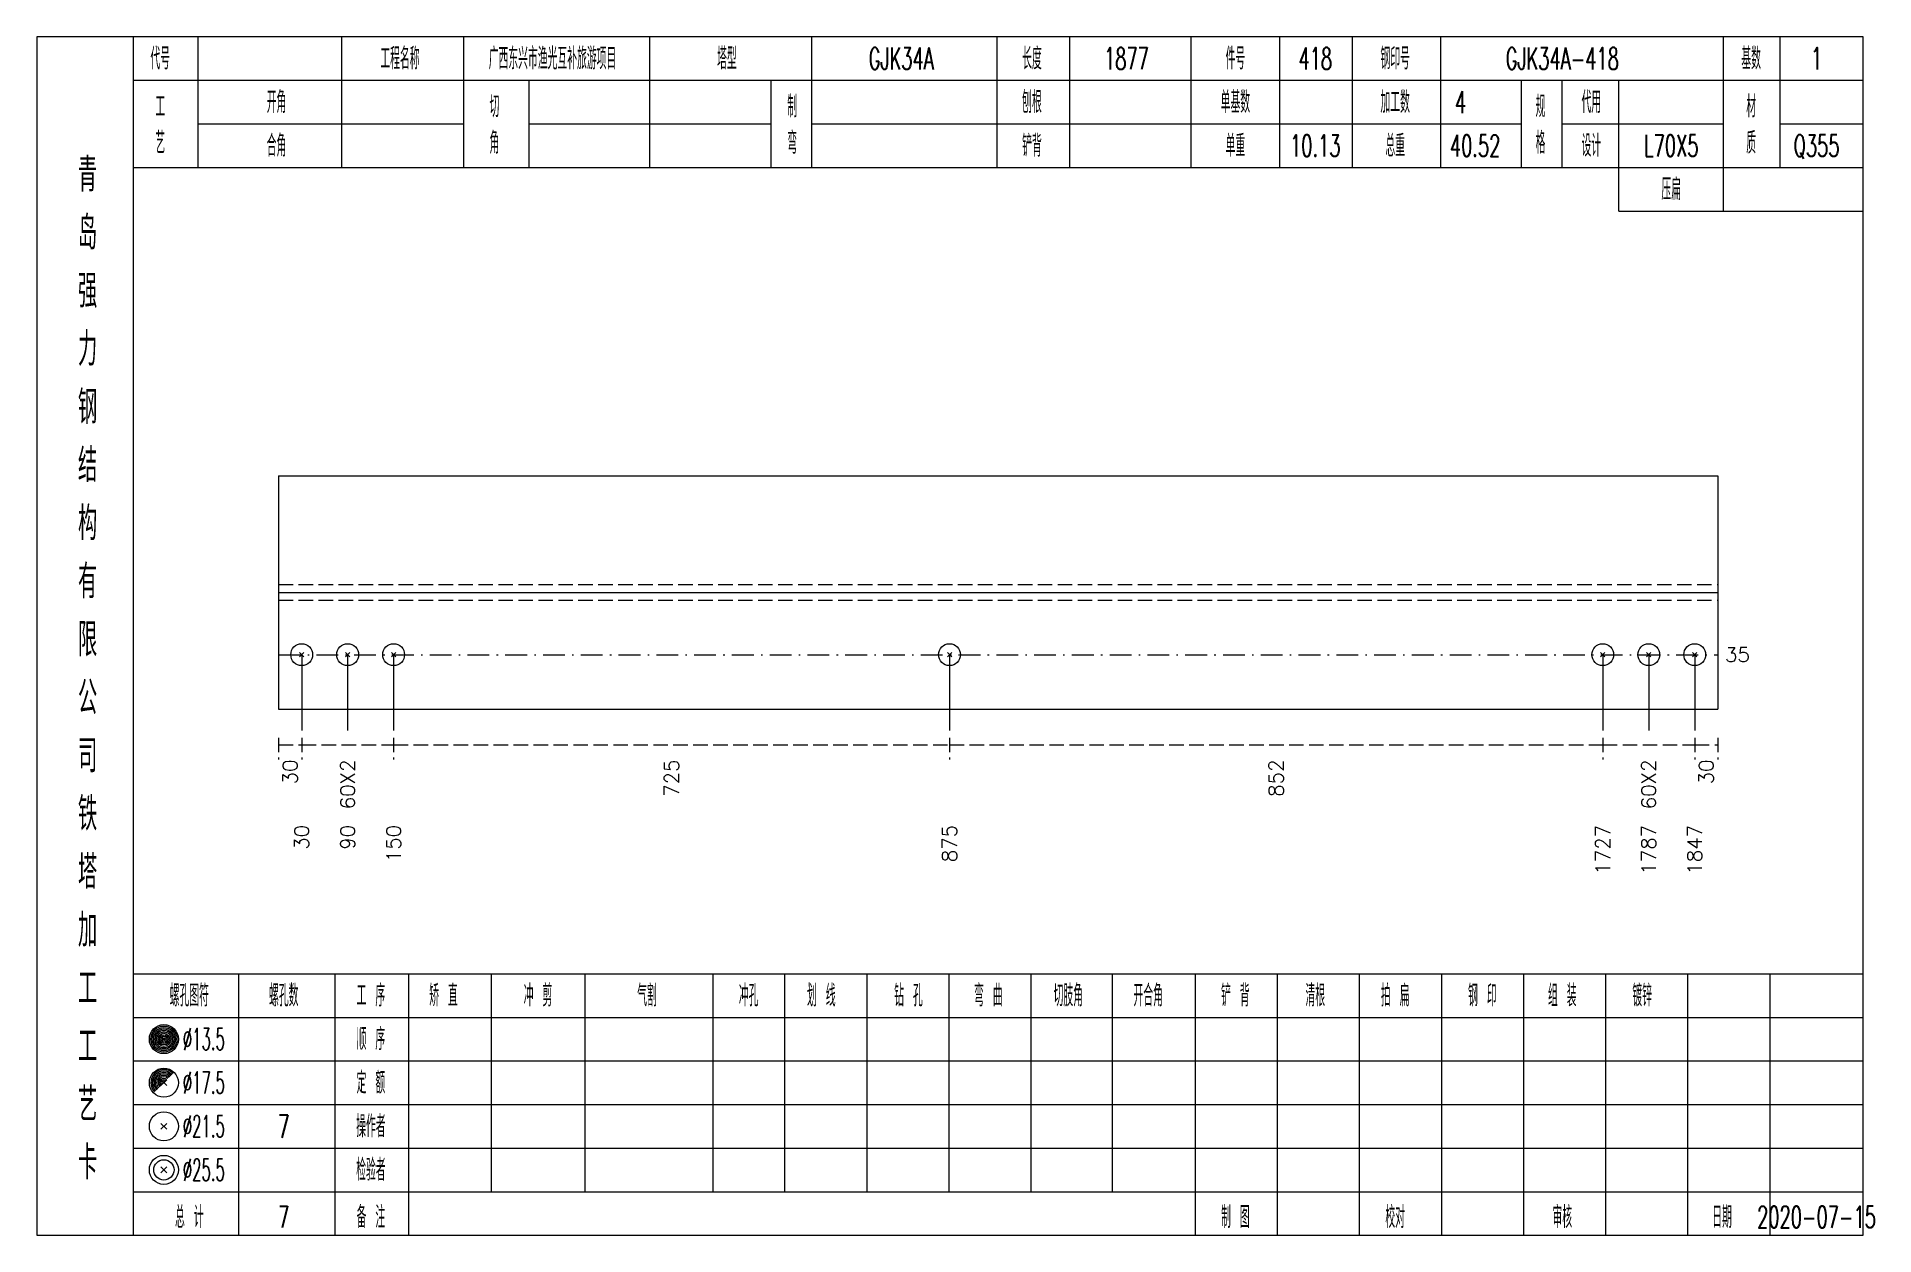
# Model space of a CAD drawing. Extents: x 0 to 2606, y -377 to 6479.
# Drawn here: x 1045.6 to 1298.5, y 4900 to 5065 of the extents above; entities that cross this region are included whole.
import ezdxf
from ezdxf.enums import TextEntityAlignment as Align

# ---------------------------------------------------------------- set-up
doc = ezdxf.new("R2010")
doc.units = 0
doc.header["$MEASUREMENT"] = 0
doc.linetypes.add('一点画线', pattern=[5.2, 3, -1, 0.2, -1])
doc.linetypes.add('虚线', pattern=[2.75, 2, -0.75])
doc.layers.get('0').update_dxf_attribs({"linetype": 'CONTINUOUS', "lineweight": 25})
doc.layers.add('1', color=7, linetype='CONTINUOUS', lineweight=25)
doc.layers.add('4', color=7, linetype='CONTINUOUS', lineweight=25)
doc.styles.get("Standard").update_dxf_attribs({"font": 'simplex.shx', "width": 0.7, "height": 3, "bigfont": 'gbhzfs.shx'})

msp = doc.modelspace()

# ---------------------------------------------------------------- texts
at = {"color": 7, "linetype": 'Continuous', "lineweight": 13}
msp.add_text('35', height=2, dxfattribs=at).set_placement((1278, 4979.93), align=Align.MIDDLE_LEFT)
at = {"color": 8, "linetype": 'Continuous', "lineweight": 9}
for s, p in [('30', (1080.48, 4965.5)), ('60X2', (1088.4, 4965.5)), ('725', (1132.99, 4965.5)), ('852', (1216.21, 4965.5)), ('60X2', (1267.5, 4965.5)), ('30', (1275.42, 4965.5))]:
    msp.add_text(s, height=2, rotation=90, dxfattribs=at).set_placement(p, align=Align.MIDDLE_RIGHT)
at = {"layer": '1', "color": 7, "linetype": 'Continuous', "lineweight": 13}
for s, p in [('30', (1082.07, 4956.5)), ('90', (1088.4, 4956.5)), ('150', (1094.73, 4956.5)), ('875', (1171.25, 4956.5)), ('1727', (1261.17, 4956.5)), ('1787', (1267.5, 4956.5)), ('1847', (1273.83, 4956.5))]:
    msp.add_text(s, height=2, rotation=90, dxfattribs=at).set_placement(p, align=Align.MIDDLE_RIGHT)
at = {"layer": '4', "color": 1, "linetype": 'Continuous', "lineweight": 13}
for s, height, width, p in [('代号', 3, 0.6, (1062.6, 5062)), ('工程名称', 3, 0.6, (1095.6, 5062)), ('广西东兴市渔光互补旅游项目', 3, 0.6, (1116.6, 5062)), ('塔型', 3, 0.6, (1140.6, 5062)), ('GJK34A', 3, 0.6, (1164.6, 5062)), ('长度', 3, 0.6, (1182.6, 5062)), ('1877', 3, 0.6, (1195.6, 5062)), ('件号', 3, 0.6, (1210.6, 5062)), ('418', 3, 0.6, (1221.6, 5062)), ('钢印号', 3, 0.6, (1232.6, 5062)), ('GJK34A-418', 3, 0.6, (1255.6, 5062)), ('基数', 3, 0.6, (1281.6, 5062)), ('1', 3, 0.6, (1290.6, 5062)), ('工', 3, 0.6, (1062.6, 5055.4)), ('开角', 3, 0.6, (1078.6, 5056)), ('切', 3, 0.6, (1108.6, 5055.4)), ('制', 3, 0.6, (1149.6, 5055.4)), ('刨根', 3, 0.6, (1182.6, 5056)), ('单基数', 3, 0.6, (1210.6, 5056)), ('加工数', 3, 0.6, (1232.6, 5056)), ('4', 3, 0.6, (1241.6, 5056)), ('规', 3, 0.6, (1252.6, 5055.4)), ('代用', 3, 0.6, (1259.6, 5056)), ('材', 3, 0.6, (1281.6, 5055.4)), ('艺', 3, 0.6, (1062.6, 5050.4)), ('合角', 3, 0.6, (1078.6, 5050)), ('角', 3, 0.6, (1108.6, 5050.4)), ('弯', 3, 0.6, (1149.6, 5050.4)), ('铲背', 3, 0.6, (1182.6, 5050)), ('单重', 3, 0.6, (1210.6, 5050)), ('10.13', 3, 0.6, (1221.6, 5050)), ('总重', 3, 0.6, (1232.6, 5050)), ('40.52', 3, 0.6, (1243.6, 5050)), ('格', 3, 0.6, (1252.6, 5050.4)), ('设计', 3, 0.6, (1259.6, 5050)), ('L70X5', 3, 0.6, (1270.6, 5050)), ('质', 3, 0.6, (1281.6, 5050.4)), ('Q355', 3, 0.6, (1290.6, 5050)), ('青', 4.6, 0.8, (1052.6, 5046)), ('压扁', 3, 0.6, (1270.6, 5044)), ('岛', 4.6, 0.8, (1052.6, 5038)), ('强', 4.6, 0.8, (1052.6, 5030)), ('力', 4.6, 0.8, (1052.6, 5022)), ('钢', 4.6, 0.8, (1052.6, 5014)), ('结', 4.6, 0.8, (1052.6, 5006)), ('构', 4.6, 0.8, (1052.6, 4998)), ('有', 4.6, 0.8, (1052.6, 4990)), ('限', 4.6, 0.8, (1052.6, 4982)), ('公', 4.6, 0.8, (1052.6, 4974)), ('司', 4.6, 0.8, (1052.6, 4966)), ('铁', 4.6, 0.8, (1052.6, 4958)), ('塔', 4.6, 0.8, (1052.6, 4950)), ('加', 4.6, 0.8, (1052.6, 4942)), ('工', 4.6, 0.8, (1052.6, 4934)), ('螺孔图符', 3, 0.6, (1066.6, 4933)), ('螺孔数', 3, 0.6, (1079.6, 4933)), ('工 序', 3, 0.6, (1091.6, 4933)), ('矫 直', 3, 0.6, (1101.6, 4933)), ('冲 剪', 3, 0.6, (1114.6, 4933)), ('气割', 3, 0.6, (1129.6, 4933)), ('冲孔', 3, 0.6, (1143.6, 4933)), ('划 线', 3, 0.6, (1153.6, 4933)), ('钻 孔', 3, 0.6, (1165.6, 4933)), ('弯 曲', 3, 0.6, (1176.6, 4933)), ('切肢角', 3, 0.6, (1187.6, 4933)), ('开合角', 3, 0.6, (1198.6, 4933)), ('铲 背', 3, 0.6, (1210.6, 4933)), ('清根', 3, 0.6, (1221.6, 4933)), ('拍 扁', 3, 0.6, (1232.6, 4933)), ('钢 印', 3, 0.6, (1244.6, 4933)), ('组 装', 3, 0.6, (1255.6, 4933)), ('镀锌', 3, 0.6, (1266.6, 4933)), ('工', 4.6, 0.8, (1052.6, 4926)), ('%%C13.5', 3, 0.5, (1068.6, 4927)), ('顺 序', 3, 0.6, (1091.6, 4927)), ('%%C17.5', 3, 0.5, (1068.6, 4921)), ('定 额', 3, 0.6, (1091.6, 4921)), ('艺', 4.6, 0.8, (1052.6, 4918)), ('%%C21.5', 3, 0.5, (1068.6, 4915)), ('7', 3.2, 0.6, (1079.6, 4915)), ('操作者', 3, 0.6, (1091.6, 4915)), ('卡', 4.6, 0.8, (1052.6, 4910)), ('%%C25.5', 3, 0.5, (1068.6, 4909)), ('检验者', 3, 0.6, (1091.6, 4909)), ('总 计', 3, 0.6, (1066.6, 4902.5)), ('7', 3, 0.6, (1079.6, 4902.5)), ('备 注', 3, 0.6, (1091.6, 4902.5)), ('制 图', 3, 0.6, (1210.6, 4902.5)), ('校对', 3, 0.6, (1232.6, 4902.5)), ('审核', 3, 0.6, (1255.6, 4902.5)), ('日期', 3, 0.6, (1277.6, 4902.5)), ('2020-07-15', 3, 0.6, (1290.6, 4902.5))]:
    msp.add_text(s, height=height, dxfattribs=dict(at, width=width)).set_placement(p, align=Align.MIDDLE_CENTER)

# ---------------------------------------------------------------- linework, layer by layer
at = {"color": 7, "linetype": 'Continuous', "lineweight": 18}
for p, q in [((1078.9, 5004.57), (1078.9, 4972.43)), ((1078.9, 5004.57), (1277, 5004.57)), ((1277, 5004.57), (1277, 4972.43)), ((1078.9, 4988.5), (1277, 4988.5))]:
    msp.add_line(p, q, dxfattribs=at)
at = {"color": 1, "linetype": '虚线', "lineweight": 18}
for p, q in [((1078.9, 4989.57), (1277, 4989.57)), ((1078.9, 4987.43), (1277, 4987.43))]:
    msp.add_line(p, q, dxfattribs=at)
at = {"color": 3, "linetype": '一点画线', "lineweight": 13}
msp.add_line((1078.9, 4979.93), (1277, 4979.93), dxfattribs=at)
at = {"color": 7, "linetype": 'Continuous', "lineweight": 13}
for p, q in [((1082.07, 4979.93), (1082.07, 4969.5)), ((1088.4, 4979.93), (1088.4, 4969.5)), ((1094.73, 4979.93), (1094.73, 4969.5)), ((1171.25, 4979.93), (1171.25, 4969.5)), ((1261.17, 4979.93), (1261.17, 4969.5)), ((1267.5, 4979.93), (1267.5, 4969.5)), ((1273.83, 4979.93), (1273.83, 4969.5))]:
    msp.add_line(p, q, dxfattribs=at)
at = {"color": 8, "linetype": '虚线', "lineweight": 9}
for p, q in [((1078.9, 4968.5), (1078.9, 4965.5)), ((1082.07, 4968.5), (1082.07, 4965.5)), ((1082.07, 4968.5), (1082.07, 4965.5)), ((1094.73, 4968.5), (1094.73, 4965.5)), ((1094.73, 4968.5), (1094.73, 4965.5)), ((1171.25, 4968.5), (1171.25, 4965.5)), ((1171.25, 4968.5), (1171.25, 4965.5)), ((1261.17, 4968.5), (1261.17, 4965.5)), ((1261.17, 4968.5), (1261.17, 4965.5)), ((1273.83, 4968.5), (1273.83, 4965.5)), ((1273.83, 4968.5), (1273.83, 4965.5)), ((1277, 4968.5), (1277, 4965.5)), ((1078.9, 4967.5), (1082.07, 4967.5)), ((1082.07, 4967.5), (1094.73, 4967.5)), ((1094.73, 4967.5), (1171.25, 4967.5)), ((1171.25, 4967.5), (1261.17, 4967.5)), ((1261.17, 4967.5), (1273.83, 4967.5)), ((1273.83, 4967.5), (1277, 4967.5))]:
    msp.add_line(p, q, dxfattribs=at)
at = {"layer": '1', "color": 7, "linetype": 'Continuous', "lineweight": 13}
for p, q in [((1081.77, 4979.63), (1082.37, 4980.23)), ((1082.37, 4979.63), (1081.77, 4980.23)), ((1088.1, 4979.63), (1088.7, 4980.23)), ((1088.7, 4979.63), (1088.1, 4980.23)), ((1094.43, 4979.63), (1095.03, 4980.23)), ((1095.03, 4979.63), (1094.43, 4980.23)), ((1170.95, 4979.63), (1171.55, 4980.23)), ((1171.55, 4979.63), (1170.95, 4980.23)), ((1260.87, 4979.63), (1261.47, 4980.23)), ((1261.47, 4979.63), (1260.87, 4980.23)), ((1267.2, 4979.63), (1267.8, 4980.23)), ((1267.8, 4979.63), (1267.2, 4980.23)), ((1273.53, 4979.63), (1274.13, 4980.23)), ((1274.13, 4979.63), (1273.53, 4980.23))]:
    msp.add_line(p, q, dxfattribs=at)
at = {"layer": '1', "color": 7, "linetype": 'Continuous', "lineweight": 18}
msp.add_line((1078.9, 4972.43), (1277, 4972.43), dxfattribs=at)
at = {"layer": '1', "color": 7, "linetype": 'Continuous', "lineweight": 13}
for centre in [(1082.07, 4979.93), (1088.4, 4979.93), (1094.73, 4979.93), (1171.25, 4979.93), (1261.17, 4979.93), (1267.5, 4979.93), (1273.83, 4979.93)]:
    msp.add_circle(centre, 1.5, dxfattribs=at)
at = {"layer": '4', "color": 1, "linetype": 'Continuous', "lineweight": 18}
for p, q in [((1058.9, 4900), (1058.9, 5065)), ((1067.8, 5047), (1067.8, 5065)), ((1087.6, 5047), (1087.6, 5065)), ((1104.4, 5047), (1104.4, 5065)), ((1130, 5047), (1130, 5065)), ((1152.3, 5047), (1152.3, 5065)), ((1177.8, 5047), (1177.8, 5065)), ((1187.8, 5047), (1187.8, 5065)), ((1204.5, 5047), (1204.5, 5065)), ((1216.7, 5047), (1216.7, 5065)), ((1226.7, 5047), (1226.7, 5065)), ((1238.9, 5047), (1238.9, 5065)), ((1277.8, 5041), (1277.8, 5065)), ((1285.6, 5047), (1285.6, 5065)), ((1058.9, 5059), (1297, 5059)), ((1113.4, 5047), (1113.4, 5059)), ((1146.7, 5047), (1146.7, 5059)), ((1250, 5047), (1250, 5059)), ((1255.6, 5047), (1255.6, 5059)), ((1263.4, 5041), (1263.4, 5059)), ((1067.8, 5053), (1104.4, 5053)), ((1113.4, 5053), (1146.7, 5053)), ((1152.3, 5053), (1250, 5053)), ((1255.6, 5053), (1277.8, 5053)), ((1285.6, 5053), (1297, 5053)), ((1058.9, 5047), (1297, 5047)), ((1263.4, 5041), (1297, 5041)), ((1058.9, 4936), (1297, 4936)), ((1073.4, 4900), (1073.4, 4936)), ((1086.7, 4900), (1086.7, 4936)), ((1096.8, 4900), (1096.8, 4936)), ((1108.2, 4906), (1108.2, 4936)), ((1121.1, 4906), (1121.1, 4936)), ((1138.7, 4906), (1138.7, 4936)), ((1148.6, 4906), (1148.6, 4936)), ((1159.9, 4906), (1159.9, 4936)), ((1171.2, 4906), (1171.2, 4936)), ((1182.5, 4906), (1182.5, 4936)), ((1193.7, 4906), (1193.7, 4936)), ((1205.1, 4906), (1205.1, 4936)), ((1216.4, 4906), (1216.4, 4936)), ((1227.7, 4906), (1227.7, 4936)), ((1239, 4906), (1239, 4936)), ((1250.3, 4906), (1250.3, 4936)), ((1261.6, 4906), (1261.6, 4936)), ((1272.9, 4906), (1272.9, 4936)), ((1284.2, 4906), (1284.2, 4936)), ((1058.9, 4930), (1297, 4930)), ((1058.9, 4924), (1297, 4924)), ((1058.9, 4918), (1297, 4918)), ((1058.9, 4912), (1297, 4912)), ((1058.9, 4906), (1297, 4906)), ((1205.1, 4900), (1205.1, 4906)), ((1216.4, 4900), (1216.4, 4906)), ((1227.7, 4900), (1227.7, 4906)), ((1239, 4900), (1239, 4906)), ((1250.3, 4900), (1250.3, 4906)), ((1261.6, 4900), (1261.6, 4906)), ((1272.9, 4900), (1272.9, 4906)), ((1284.2, 4900), (1284.2, 4906))]:
    msp.add_line(p, q, dxfattribs=at)
at = {"layer": '4', "color": 7, "linetype": 'Continuous', "lineweight": 13}
for p, q in [((1062.9, 4926.8), (1063.3, 4927.2)), ((1063.3, 4926.8), (1062.9, 4927.2)), ((1062.7, 4914.6), (1063.5, 4915.4)), ((1063.5, 4914.6), (1062.7, 4915.4)), ((1062.7, 4908.6), (1063.5, 4909.4)), ((1063.5, 4908.6), (1062.7, 4909.4))]:
    msp.add_line(p, q, dxfattribs=at)
at = {"layer": '4', "color": 7, "linetype": 'Continuous', "lineweight": 0}
for p, q in [((1062.7, 4920.6), (1063.5, 4921.4)), ((1062.7, 4921.4), (1063.5, 4920.6))]:
    msp.add_line(p, q, dxfattribs=at)
at = {"layer": '4', "color": 1, "linetype": 'Continuous', "lineweight": 18}
msp.add_lwpolyline([(1045.6, 5065), (1045.6, 4900), (1297, 4900), (1297, 5065)], close=True, dxfattribs=at)
at = {"layer": '4', "color": 7, "linetype": 'Continuous', "lineweight": 13}
for centre, radius in [((1063.1, 4927), 2), ((1063.1, 4927), 1.8), ((1063.1, 4927), 1.6), ((1063.1, 4927), 1.4), ((1063.1, 4927), 1.2), ((1063.1, 4927), 1), ((1063.1, 4927), 0.8), ((1063.1, 4927), 0.6), ((1063.1, 4927), 0.4), ((1063.1, 4927), 0.2), ((1063.1, 4921), 2), ((1063.1, 4915), 2), ((1063.1, 4909), 2), ((1063.1, 4909), 1.4)]:
    msp.add_circle(centre, radius, dxfattribs=at)
for radius in [1.8, 1.6, 1.4, 1.2, 1, 0.8, 0.6, 0.4, 0.2]:
    msp.add_arc((1063.1, 4921), radius, 45, 225, dxfattribs=at)

msp.set_redraw_order([(e.dxf.handle, doc.entitydb.next_handle()) for e in msp.query("TEXT MTEXT ATTDEF DIMENSION ARC_DIMENSION")])  # texts and dimensions are drawn at this point

doc.saveas('drawing.dxf')
